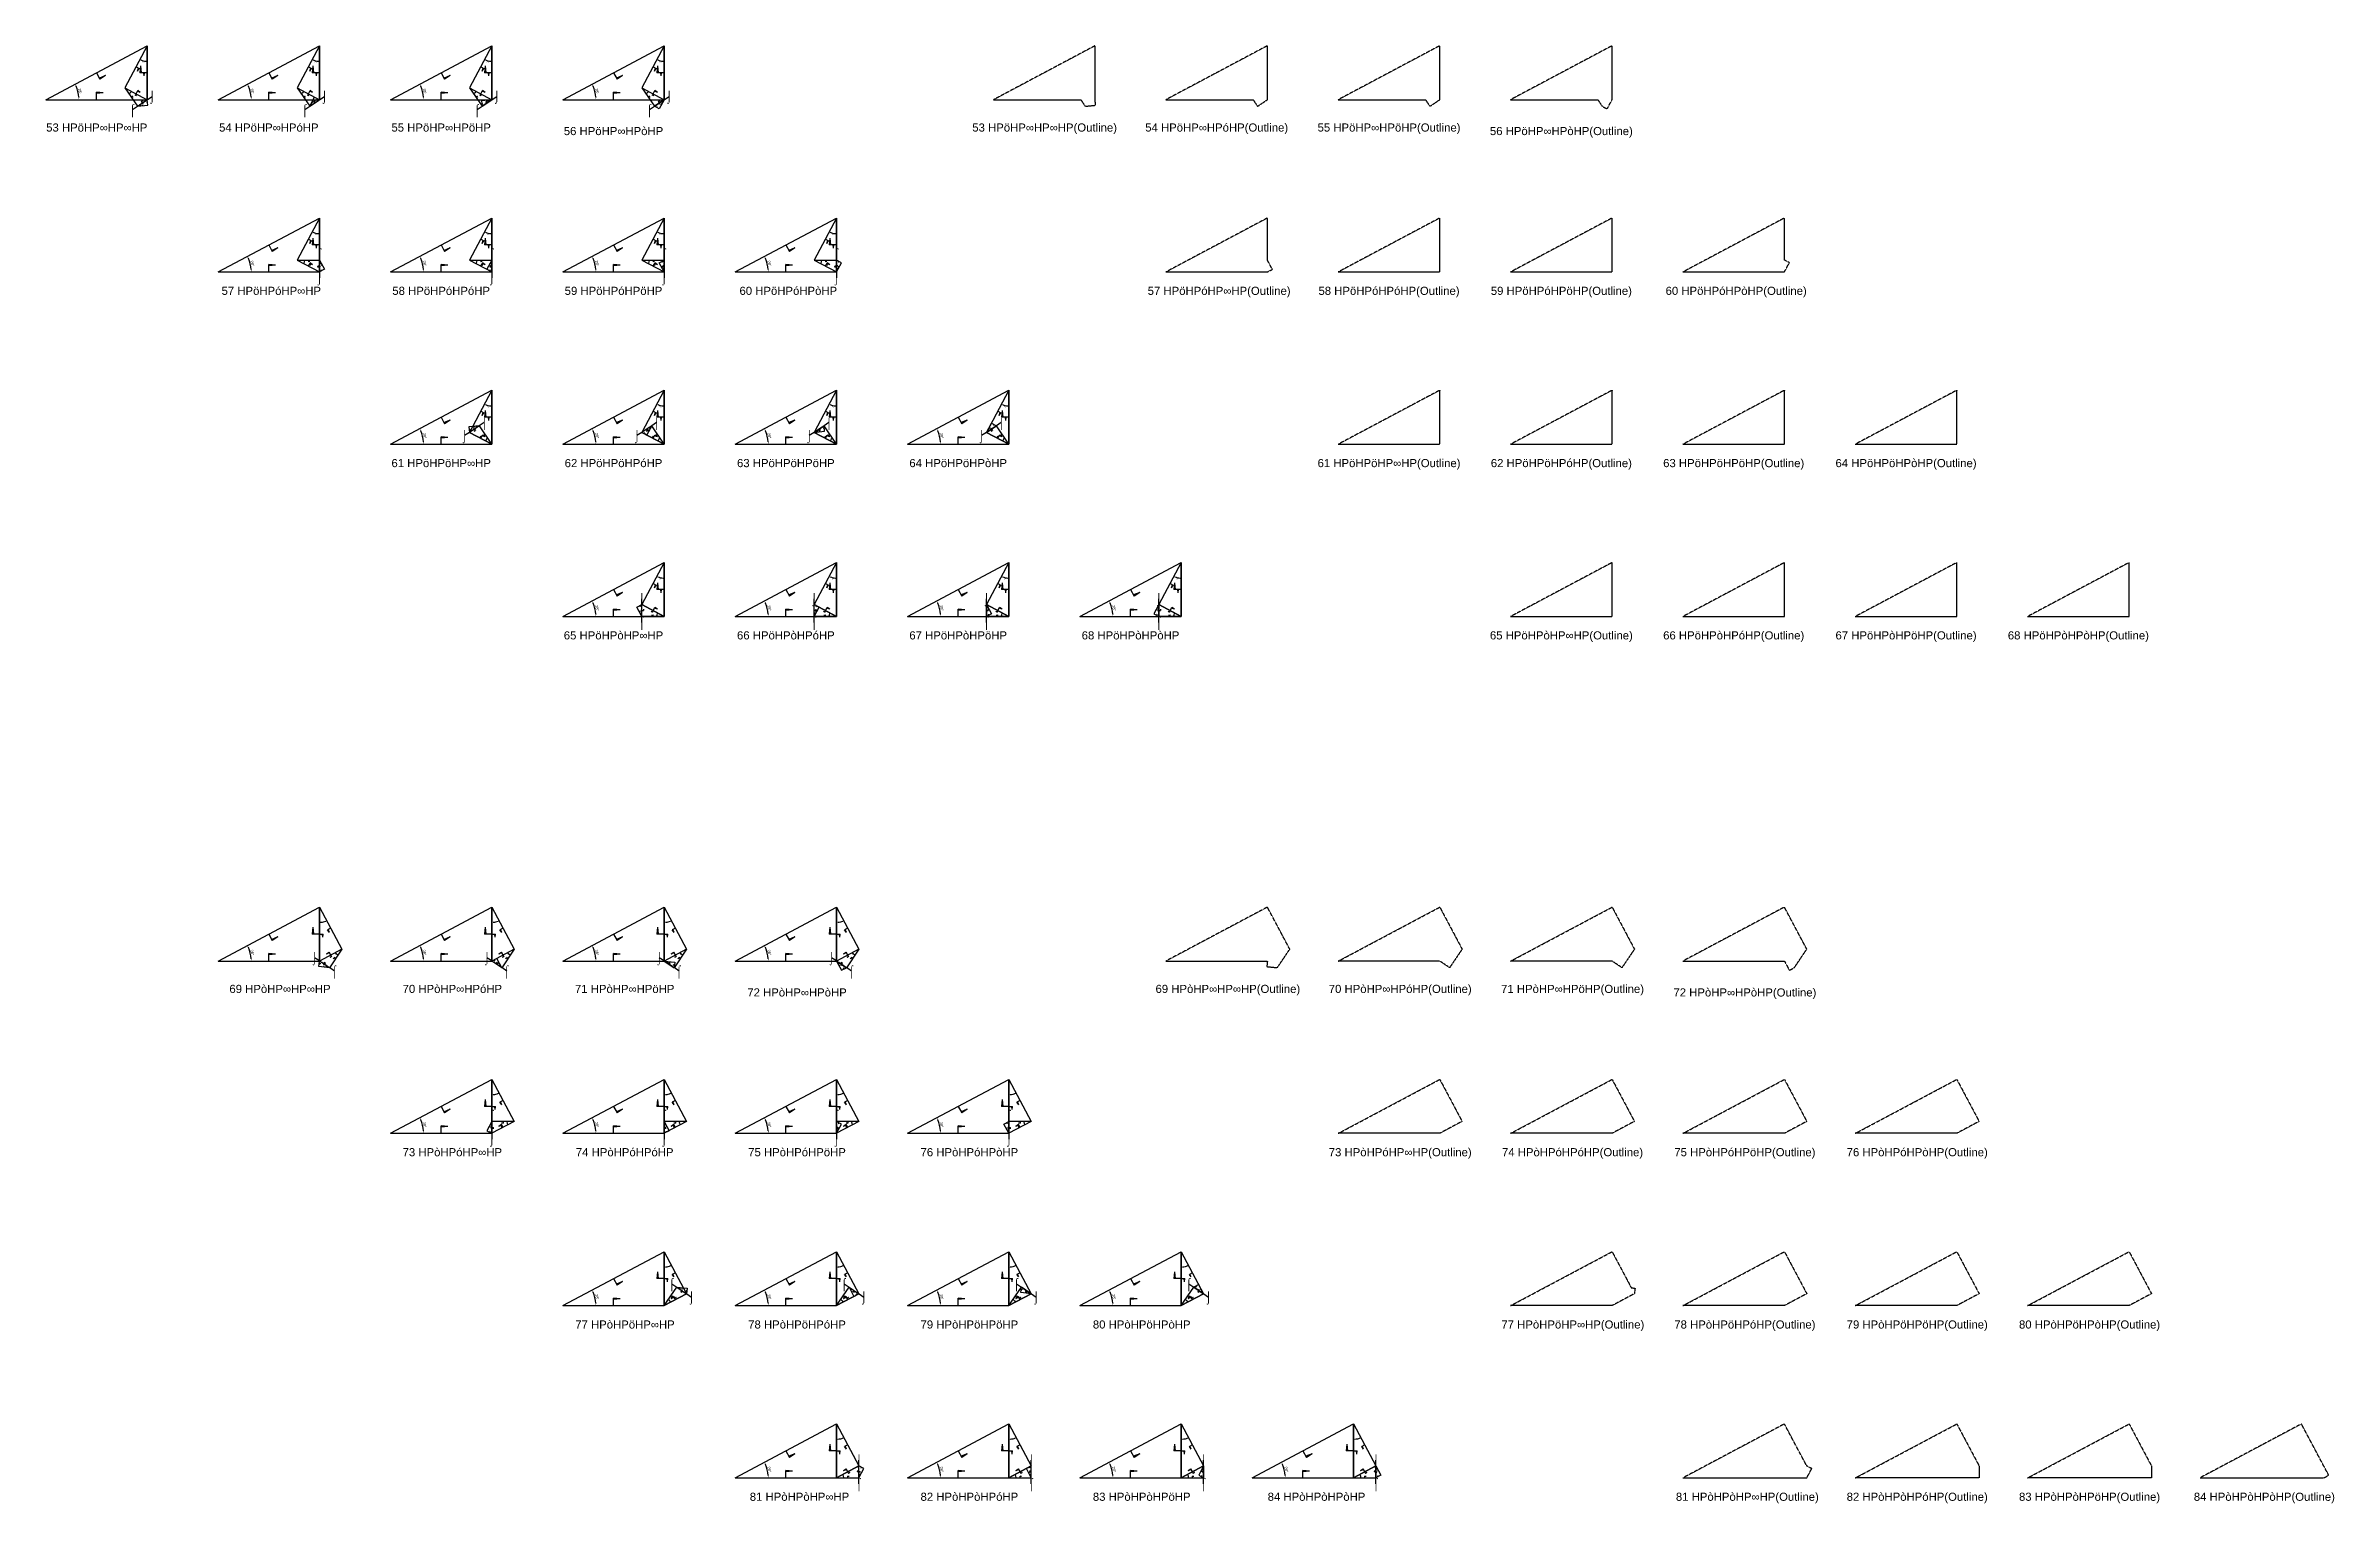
# Model space of a CAD drawing. Header units: millimetres. Extents: x 130683 to 598801, y -2841579 to 24518.
# Drawn here: x 181873 to 520256, y -675247 to -459656 of the extents above; entities that cross this region are included whole.
import ezdxf
from ezdxf.enums import TextEntityAlignment as Align

# ---------------------------------------------------------------- set-up
doc = ezdxf.new("R2010")
doc.units = ezdxf.units.MM
doc.header["$PDMODE"] = 35
doc.linetypes.add('DASHED', pattern=[19.05, 12.7, -6.35])
for name, color, linetype in [('BASE', 170, 'Continuous'), ('HYPOTENUSE', 20, 'Continuous'), ('PERPENDICULAR', 90, 'Continuous')]:
    doc.layers.add(name, color=color, linetype=linetype)
doc.styles.add('Arial', font='arial_0.ttf')
doc.dimstyles.new('ISO-25', dxfattribs={"dimtxt": 250, "dimasz": 100, "dimexe": 1.25, "dimexo": 0.625, "dimgap": 100, "dimtad": 1, "dimdec": 0, "dimtxsty": 'Arial', "dimcen": 2.5, "dimadec": 0, "dimazin": 0, "dimtfac": 1, "dimtdec": 0, "dimtmove": 0, "dimatfit": 3, "dimfxl": 1, "dimarcsym": 0})

msp = doc.modelspace()

# ---------------------------------------------------------------- texts
at = {"linetype": 'DASHED', "ltscale": 100, "style": 'Arial'}
for s, p in [('⌡', (197602, -467140)), ('⌡', (223085, -467140)), ('⌡', (248568, -467140)), ('⌡', (274051, -467140)), ('⌠', (194687, -469106)), ('⌠', (220170, -469106)), ('⌠', (245653, -469106)), ('⌠', (271136, -469106)), ('53 HPöHP∞HP∞HP', (189416, -471750)), ('54 HPöHP∞HPóHP', (214856, -471750)), ('55 HPöHP∞HPöHP', (240339, -471750)), ('56 HPöHP∞HPòHP', (265822, -472273)), ('53 HPöHP∞HP∞HP(Outline)', (329572, -471750)), ('54 HPöHP∞HPóHP(Outline)', (355012, -471750)), ('55 HPöHP∞HPöHP(Outline)', (380495, -471750)), ('56 HPöHP∞HPòHP(Outline)', (405977, -472273)), ('⌠', (222356, -490478)), ('⌠', (247839, -490478)), ('⌠', (273322, -490478)), ('⌠', (298805, -490478)), ('⌡', (222356, -493993)), ('⌡', (247839, -493993)), ('⌡', (273322, -493993)), ('⌡', (298805, -493993)), ('57 HPöHPóHP∞HP', (215221, -495906)), ('58 HPöHPóHPóHP', (240339, -495906)), ('59 HPöHPóHPöHP', (265822, -495906)), ('60 HPöHPóHPòHP', (291669, -495906)), ('57 HPöHPóHP∞HP(Outline)', (355376, -495906)), ('58 HPöHPóHPóHP(Outline)', (380495, -495906)), ('59 HPöHPóHPöHP(Outline)', (405977, -495906)), ('60 HPöHPóHPòHP(Outline)', (431825, -495906)), ('⌡', (243804, -517331)), ('⌠', (246719, -515365)), ('⌡', (269287, -517331)), ('⌠', (272202, -515365)), ('⌡', (294770, -517331)), ('⌠', (297685, -515365)), ('⌡', (320253, -517331)), ('⌠', (323167, -515365)), ('61 HPöHPöHP∞HP', (240339, -521389)), ('62 HPöHPöHPóHP', (265822, -521389)), ('63 HPöHPöHPöHP', (291305, -521389)), ('64 HPöHPöHPòHP', (316787, -521389)), ('61 HPöHPöHP∞HP(Outline)', (380495, -521389)), ('62 HPöHPöHPóHP(Outline)', (405977, -521389)), ('63 HPöHPöHPöHP(Outline)', (431460, -521389)), ('64 HPöHPöHPòHP(Outline)', (456943, -521389)), ('⌡', (270016, -541443)), ('⌡', (295499, -541443)), ('⌡', (320981, -541443)), ('⌡', (346464, -541443)), ('⌠', (270016, -544959)), ('⌠', (295499, -544959)), ('⌠', (320981, -544959)), ('⌠', (346464, -544959)), ('65 HPöHPòHP∞HP', (265822, -546871)), ('66 HPöHPòHPóHP', (291305, -546871)), ('67 HPöHPòHPöHP', (316787, -546871)), ('68 HPöHPòHPòHP', (342270, -546871)), ('65 HPöHPòHP∞HP(Outline)', (405977, -546871)), ('66 HPöHPòHPóHP(Outline)', (431460, -546871)), ('67 HPöHPòHPöHP(Outline)', (456943, -546871)), ('68 HPöHPòHPòHP(Outline)', (482426, -546871)), ('⌡', (221628, -594554)), ('⌡', (247110, -594554)), ('⌡', (272593, -594554)), ('⌡', (298076, -594554)), ('69 HPòHP∞HP∞HP', (216509, -599164)), ('⌠', (224542, -596520)), ('70 HPòHP∞HPóHP', (241992, -599164)), ('⌠', (250025, -596520)), ('71 HPòHP∞HPöHP', (267475, -599164)), ('⌠', (275508, -596520)), ('⌠', (300991, -596520)), ('69 HPòHP∞HP∞HP(Outline)', (356665, -599164)), ('70 HPòHP∞HPóHP(Outline)', (382148, -599164)), ('71 HPòHP∞HPöHP(Outline)', (407630, -599164)), ('72 HPòHP∞HPòHP', (292958, -599687)), ('72 HPòHP∞HPòHP(Outline)', (433113, -599687)), ('⌠', (247839, -617892)), ('⌠', (273322, -617892)), ('⌠', (298805, -617892)), ('⌠', (324287, -617892)), ('⌡', (247839, -621407)), ('⌡', (273322, -621407)), ('⌡', (298805, -621407)), ('⌡', (324287, -621407)), ('73 HPòHPóHP∞HP', (241992, -623320)), ('74 HPòHPóHPóHP', (267475, -623320)), ('75 HPòHPóHPöHP', (292958, -623320)), ('76 HPòHPóHPòHP', (318441, -623320)), ('73 HPòHPóHP∞HP(Outline)', (382148, -623320)), ('74 HPòHPóHPóHP(Outline)', (407630, -623320)), ('75 HPòHPóHPöHP(Outline)', (433113, -623320)), ('76 HPòHPóHPòHP(Outline)', (458596, -623320)), ('⌠', (274442, -642779)), ('⌠', (299925, -642779)), ('⌠', (325408, -642779)), ('⌠', (350890, -642779)), ('⌡', (277357, -644745)), ('⌡', (302839, -644745)), ('⌡', (328322, -644745)), ('⌡', (353805, -644745)), ('77 HPòHPöHP∞HP', (267518, -648803)), ('78 HPòHPöHPóHP', (292958, -648803)), ('79 HPòHPöHPöHP', (318441, -648803)), ('80 HPòHPöHPòHP', (343923, -648803)), ('77 HPòHPöHP∞HP(Outline)', (407674, -648803)), ('78 HPòHPöHPóHP(Outline)', (433113, -648803)), ('79 HPòHPöHPöHP(Outline)', (458596, -648803)), ('80 HPòHPöHPòHP(Outline)', (484079, -648803)), ('⌡', (302111, -668857)), ('⌡', (327594, -668857)), ('⌡', (353076, -668857)), ('⌡', (378559, -668857)), ('⌠', (302111, -672373)), ('⌠', (327594, -672373)), ('⌠', (353076, -672373)), ('⌠', (378559, -672373)), ('81 HPòHPòHP∞HP', (293322, -674286)), ('82 HPòHPòHPóHP', (318441, -674286)), ('83 HPòHPòHPöHP', (343923, -674286)), ('84 HPòHPòHPòHP', (369771, -674286)), ('81 HPòHPòHP∞HP(Outline)', (433478, -674286)), ('82 HPòHPòHPóHP(Outline)', (458596, -674286)), ('83 HPòHPòHPöHP(Outline)', (484079, -674286)), ('84 HPòHPòHPòHP(Outline)', (509926, -674286))]:
    msp.add_text(s, height=1200, dxfattribs=at).set_placement(p, align=Align.MIDDLE_CENTER)

# ---------------------------------------------------------------- blocks, each defined once
blk = doc.blocks.new('*D11')
at = {"color": 0, "lineweight": -2, "ltscale": 100, "transparency": 16777216}
blk.add_arc((0, 0), 4906, 4.08845, 23.91155, dxfattribs=at)
at = {"color": 0, "ltscale": 100, "transparency": 16777216}
for points in [[(4432, 1963), (4537, 2014), (4332, 2303)], [(4952, 352), (4835, 348), (4906, 0)]]:
    blk.add_solid(points, dxfattribs=at)
at = {"layer": 'Defpoints', "color": 0, "ltscale": 100, "transparency": 16777216}
for p in [(15000, 7976), (0, 0), (0, 0), (4841, 796), (15000, 0)]:
    blk.add_point(p, dxfattribs=at)
at = {"color": 0, "ltscale": 100, "transparency": 16777216, "insert": (5055, 1260), "char_height": 400, "attachment_point": 5, "rotation": 284, "style": 'Arial'}
blk.add_mtext('28°', dxfattribs=at)
blk = doc.blocks.new('SanjoyNathGeometrifyingTrigonometryFundamentalLockedSet')
at = {"color": 242, "linetype": 'DASHED', "ltscale": 100, "true_color": 0xcd2027}
for p, q in [((7500, 3987.8), (8016.4, 3016.6)), ((8852.4, 3574.3), (7922.5, 3193.2)), ((8852.4, 3574.3), (8016.4, 3016.6))]:
    blk.add_line(p, q, dxfattribs=at)
at = {"color": 114, "linetype": 'DASHED', "ltscale": 100, "true_color": 0x139b48}
for p, q in [((14000, 4987.8), (13900, 3987.8)), ((15000, 3987.8), (13900, 3987.8)), ((14000, 4987.8), (14100, 3987.8))]:
    blk.add_line(p, q, dxfattribs=at)
at = {"color": 159, "linetype": 'DASHED', "ltscale": 100, "true_color": 0x22346e}
for p, q in [((7500, 0), (7500, 1100)), ((8500, 1000), (7500, 1100)), ((8500, 1000), (7500, 900))]:
    blk.add_line(p, q, dxfattribs=at)
at = {"layer": 'BASE'}
blk.add_line((0, 0), (15000, 0), dxfattribs=at)
at = {"layer": 'HYPOTENUSE'}
blk.add_line((0, 0), (15000, 7975.6), dxfattribs=at)
at = {"layer": 'PERPENDICULAR'}
blk.add_line((15000, 0), (15000, 7975.6), dxfattribs=at)
at = {"color": 4, "ltscale": 100}
dim = blk.add_angular_dim_2l(base=(4841, 795.6), line1=((0, 0), (15000, 0)), line2=((0, 0), (15000, 7975.6)), dimstyle='ISO-25', override={"dimtxt": 400, "dimasz": 350, "dimgap": 100}, dxfattribs=at)
dim.commit()
dim.dimension.update_dxf_attribs({"geometry": '*D11', "text_midpoint": (5055.4, 1260.5)})

# ---------------------------------------------------------------- linework, layer by layer
at = {"linetype": 'DASHED', "ltscale": 70}
for p, q in [((194687, -469106), (197602, -467140)), ((220170, -469106), (223085, -467140)), ((245653, -469106), (248568, -467140)), ((271136, -469106), (274051, -467140)), ((222356, -490478), (222356, -493993)), ((247839, -490478), (247839, -493993)), ((273322, -490478), (273322, -493993)), ((298805, -490478), (298805, -493993)), ((246719, -515365), (243804, -517331)), ((272202, -515365), (269287, -517331)), ((297685, -515365), (294770, -517331)), ((323167, -515365), (320253, -517331)), ((270016, -544959), (270016, -541443)), ((295499, -544959), (295499, -541443)), ((320981, -544959), (320981, -541443)), ((346464, -544959), (346464, -541443)), ((224542, -596520), (221628, -594554)), ((250025, -596520), (247110, -594554)), ((275508, -596520), (272593, -594554)), ((300991, -596520), (298076, -594554)), ((247839, -617892), (247839, -621407)), ((273322, -617892), (273322, -621407)), ((298805, -617892), (298805, -621407)), ((324287, -617892), (324287, -621407)), ((274442, -642779), (277357, -644745)), ((299925, -642779), (302839, -644745)), ((325408, -642779), (328322, -644745)), ((350890, -642779), (353805, -644745)), ((302111, -672373), (302111, -668857)), ((327594, -672373), (327594, -668857)), ((353076, -672373), (353076, -668857)), ((378559, -672373), (378559, -668857))]:
    msp.add_line(p, q, dxfattribs=at)
at = {"linetype": 'DASHED'}
for points in [[(337029, -467632), (337029, -459656), (322029, -467632), (334909, -467632), (335572, -468615), (337115, -468452)], [(362512, -467632), (362512, -459656), (347512, -467632), (360391, -467632), (361054, -468615)], [(387995, -467632), (387995, -459656), (372995, -467632), (385874, -467632), (386537, -468615)], [(412749, -469002), (413477, -467632), (413477, -459656), (398477, -467632), (411357, -467632), (412020, -468615)], [(363240, -492727), (362512, -491356), (362512, -485139), (347512, -493114), (362512, -493114)], [(387995, -493114), (387995, -485139), (372995, -493114)], [(413477, -493114), (413477, -485139), (398477, -493114)], [(438960, -491356), (438960, -485139), (423960, -493114), (438960, -493114), (439689, -491744)], [(387995, -518597), (387995, -510622), (372995, -518597)], [(413477, -518597), (413477, -510622), (398477, -518597)], [(438960, -518597), (438960, -510622), (423960, -518597)], [(464443, -518597), (464443, -510622), (449443, -518597)], [(398477, -544080), (413477, -544080), (413477, -536104)], [(423960, -544080), (438960, -544080), (438960, -536104)], [(449443, -544080), (464443, -544080), (464443, -536104)], [(474926, -544080), (489926, -544080), (489926, -536104)], [(365818, -593288), (362512, -587070), (347512, -595046), (362512, -595046), (362425, -595866), (363969, -596029)], [(387995, -595046), (372995, -595046), (387995, -587070), (391301, -593288), (389452, -596029)], [(413477, -595046), (398477, -595046), (413477, -587070), (416783, -593288), (414935, -596029)], [(442266, -593288), (438960, -587070), (423960, -595046), (438960, -595046), (439689, -596416), (440418, -596029)], [(387995, -620528), (372995, -620528), (387995, -612553), (391301, -618771)], [(413477, -620528), (398477, -620528), (413477, -612553), (416783, -618771)], [(438960, -620528), (423960, -620528), (438960, -612553), (442266, -618771)], [(464443, -620528), (449443, -620528), (464443, -612553), (467749, -618771)], [(416870, -643433), (416783, -644253), (413477, -646011), (398477, -646011), (413477, -638036), (416316, -643375)], [(438960, -646011), (423960, -646011), (438960, -638036), (442266, -644253)], [(464443, -646011), (449443, -646011), (464443, -638036), (467749, -644253)], [(489926, -646011), (474926, -646011), (489926, -638036), (493232, -644253)], [(442266, -669736), (438960, -663518), (423960, -671494), (442266, -671494), (442995, -670124)], [(467749, -669736), (467749, -671494), (449443, -671494), (464443, -663518)], [(493232, -669736), (493232, -671494), (474926, -671494), (489926, -663518)], [(519443, -671107), (515409, -663518), (500409, -671494), (518715, -671494)]]:
    msp.add_lwpolyline(points, close=True, dxfattribs=at)

# ---------------------------------------------------------------- block references
for p in [(181873, -467632), (207356, -467632), (232839, -467632), (258322, -467632), (207356, -493114), (232839, -493114), (258322, -493114), (283805, -493114), (232839, -518597), (258322, -518597), (283805, -518597), (309287, -518597), (258322, -544080), (283805, -544080), (309287, -544080), (334770, -544080), (207356, -595046), (232839, -595046), (258322, -595046), (283805, -595046), (232839, -620528), (258322, -620528), (283805, -620528), (309287, -620528), (258322, -646011), (283805, -646011), (309287, -646011), (334770, -646011), (283805, -671494), (309287, -671494), (334770, -671494), (360253, -671494)]:
    msp.add_blockref('SanjoyNathGeometrifyingTrigonometryFundamentalLockedSet', p, dxfattribs=at)
at = {"linetype": 'DASHED', "ltscale": 100}
for p, xscale, yscale, zscale, rotation in [((196873, -459656), 0.469471562785891, 0.469471562785891, 0.469471562785891, 242), ((222356, -459656), 0.469471562785891, 0.469471562785891, 0.469471562785891, 242), ((247839, -459656), 0.469471562785891, 0.469471562785891, 0.469471562785891, 242), ((273322, -459656), 0.469471562785891, 0.469471562785891, 0.469471562785891, 242), ((193567, -465874), 0.220403548264628, 0.220403548264628, 0.220403548264628, 304.0000000000001), ((219050, -465874), 0.220403548264628, 0.220403548264628, 0.220403548264628, 304.0000000000001), ((244533, -465874), 0.220403548264628, 0.220403548264628, 0.220403548264628, 304.0000000000001), ((270016, -465874), 0.220403548264628, 0.220403548264628, 0.220403548264628, 304.0000000000001), ((195416, -468615), 0.103473198247352, 0.103473198247352, 0.103473198247352, 6.000000000000756), ((220899, -468615), -0.103473198247352, 0.103473198247352, 0.103473198247352, 242.0000000000007), ((247839, -467632), 0.103473198247352, 0.103473198247352, 0.103473198247352, 186.0000000000007), ((273322, -467632), -0.103473198247352, 0.103473198247352, 0.103473198247352, 62.00000000000066), ((222356, -485139), 0.469471562785891, 0.469471562785891, 0.469471562785891, 242), ((247839, -485139), 0.469471562785891, 0.469471562785891, 0.469471562785891, 242), ((273322, -485139), 0.469471562785891, 0.469471562785891, 0.469471562785891, 242), ((298805, -485139), 0.469471562785891, 0.469471562785891, 0.469471562785891, 242), ((219050, -491356), -0.220403548264628, 0.220403548264628, 0.220403548264628, 180), ((222356, -491356), -0.10347319824735, 0.10347319824735, 0.10347319824735, 118), ((244533, -491356), -0.220403548264628, 0.220403548264628, 0.220403548264628, 180), ((247839, -491356), 0.10347319824735, 0.10347319824735, 0.10347319824735, 242), ((270016, -491356), -0.220403548264628, 0.220403548264628, 0.220403548264628, 180), ((273322, -493114), -0.10347319824735, 0.10347319824735, 0.10347319824735, 298), ((295499, -491356), -0.220403548264628, 0.220403548264628, 0.220403548264628, 180), ((298805, -493114), 0.10347319824735, 0.10347319824735, 0.10347319824735, 62), ((247839, -510622), 0.469471562785891, 0.469471562785891, 0.469471562785891, 242), ((273322, -510622), 0.469471562785891, 0.469471562785891, 0.469471562785891, 242), ((298805, -510622), 0.469471562785891, 0.469471562785891, 0.469471562785891, 242), ((324287, -510622), 0.469471562785891, 0.469471562785891, 0.469471562785891, 242), ((245990, -515856), 0.103473198247351, 0.103473198247351, 0.103473198247351, 186.0000000000007), ((247839, -518597), 0.220403548264628, 0.220403548264628, 0.220403548264628, 124), ((271473, -515856), -0.103473198247352, 0.103473198247352, 0.103473198247352, 62.00000000000066), ((273322, -518597), 0.220403548264628, 0.220403548264628, 0.220403548264628, 124), ((295499, -516839), 0.103473198247352, 0.103473198247352, 0.103473198247352, 6.000000000000756), ((298805, -518597), 0.220403548264628, 0.220403548264628, 0.220403548264628, 124), ((320981, -516839), -0.103473198247352, 0.103473198247352, 0.103473198247352, 242.0000000000007), ((324287, -518597), 0.220403548264628, 0.220403548264628, 0.220403548264628, 124), ((273322, -536104), 0.469471562785891, 0.469471562785891, 0.469471562785891, 242), ((298805, -536104), 0.469471562785891, 0.469471562785891, 0.469471562785891, 242), ((324287, -536104), 0.469471562785891, 0.469471562785891, 0.469471562785891, 242), ((349770, -536104), 0.469471562785891, 0.469471562785891, 0.469471562785891, 242), ((270016, -544080), -0.10347319824735, 0.10347319824735, 0.10347319824735, 298), ((295499, -544080), 0.10347319824735, 0.10347319824735, 0.10347319824735, 62), ((320981, -542322), -0.10347319824735, 0.10347319824735, 0.10347319824735, 118), ((346464, -542322), 0.10347319824735, 0.10347319824735, 0.10347319824735, 242), ((222356, -587070), -0.469471562785891, 0.469471562785891, 0.469471562785891, 118), ((247839, -587070), -0.469471562785891, 0.469471562785891, 0.469471562785891, 118), ((273322, -587070), -0.469471562785891, 0.469471562785891, 0.469471562785891, 118), ((298805, -587070), -0.469471562785891, 0.469471562785891, 0.469471562785891, 118), ((223814, -596029), -0.103473198247348, 0.103473198247348, 0.103473198247348, 354.0000000000004), ((225662, -593288), -0.220403548264628, 0.220403548264628, 0.220403548264628, 55.99999999999988), ((251145, -593288), -0.220403548264628, 0.220403548264628, 0.220403548264628, 55.99999999999988), ((249296, -596029), 0.103473198247348, 0.103473198247348, 0.103473198247348, 118.0000000000003), ((273322, -595046), -0.10347319824735, 0.10347319824735, 0.10347319824735, 174.000000000001), ((276628, -593288), -0.220403548264628, 0.220403548264628, 0.220403548264628, 55.99999999999988), ((302111, -593288), -0.220403548264628, 0.220403548264628, 0.220403548264628, 55.99999999999988), ((298805, -595046), 0.10347319824735, 0.10347319824735, 0.10347319824735, 298.0000000000008), ((247839, -612553), -0.469471562785891, 0.469471562785891, 0.469471562785891, 118), ((273322, -612553), -0.469471562785891, 0.469471562785891, 0.469471562785891, 118), ((298805, -612553), -0.469471562785891, 0.469471562785891, 0.469471562785891, 118), ((324287, -612553), -0.469471562785891, 0.469471562785891, 0.469471562785891, 118), ((247839, -618771), 0.10347319824735, 0.10347319824735, 0.10347319824735, 242), ((251145, -618771), 0.220403548264628, 0.220403548264628, 0.220403548264628, 180), ((273322, -618771), -0.10347319824735, 0.10347319824735, 0.10347319824735, 118), ((276628, -618771), 0.220403548264628, 0.220403548264628, 0.220403548264628, 180), ((298805, -620528), 0.10347319824735, 0.10347319824735, 0.10347319824735, 62), ((302111, -618771), 0.220403548264628, 0.220403548264628, 0.220403548264628, 180), ((324287, -620528), -0.10347319824735, 0.10347319824735, 0.10347319824735, 298), ((327594, -618771), 0.220403548264628, 0.220403548264628, 0.220403548264628, 180), ((273322, -638036), -0.469471562785891, 0.469471562785891, 0.469471562785891, 118), ((298805, -638036), -0.469471562785891, 0.469471562785891, 0.469471562785891, 118), ((324287, -638036), -0.469471562785891, 0.469471562785891, 0.469471562785891, 118), ((349770, -638036), -0.469471562785891, 0.469471562785891, 0.469471562785891, 118), ((300653, -643270), 0.10347319824735, 0.10347319824735, 0.10347319824735, 298.0000000000008), ((353076, -644253), 0.10347319824735, 0.10347319824735, 0.10347319824735, 118.0000000000008), ((273322, -646011), -0.220403548264628, 0.220403548264628, 0.220403548264628, 235.9999999999998), ((275171, -643270), -0.10347319824735, 0.10347319824735, 0.10347319824735, 174.000000000001), ((298805, -646011), -0.220403548264628, 0.220403548264628, 0.220403548264628, 235.9999999999998), ((324287, -646011), -0.220403548264628, 0.220403548264628, 0.220403548264628, 235.9999999999998), ((327594, -644253), -0.10347319824735, 0.10347319824735, 0.10347319824735, 354.0000000000009), ((349770, -646011), -0.220403548264628, 0.220403548264628, 0.220403548264628, 235.9999999999998), ((298805, -663518), -0.469471562785891, 0.469471562785891, 0.469471562785891, 118), ((324287, -663518), -0.469471562785891, 0.469471562785891, 0.469471562785891, 118), ((349770, -663518), -0.469471562785891, 0.469471562785891, 0.469471562785891, 118), ((375253, -663518), -0.469471562785891, 0.469471562785891, 0.469471562785891, 118), ((302111, -671494), 0.10347319824735, 0.10347319824735, 0.10347319824735, 62), ((327594, -671494), -0.10347319824735, 0.10347319824735, 0.10347319824735, 298), ((353076, -669736), 0.10347319824735, 0.10347319824735, 0.10347319824735, 242), ((378559, -669736), -0.10347319824735, 0.10347319824735, 0.10347319824735, 118)]:
    msp.add_blockref('SanjoyNathGeometrifyingTrigonometryFundamentalLockedSet', p, dxfattribs=dict(at, xscale=xscale, yscale=yscale, zscale=zscale, rotation=rotation))
at = {"linetype": 'DASHED', "ltscale": 100, "yscale": 0.220403548264628, "zscale": 0.220403548264628}
for p, xscale in [((273322, -544080), -0.220403548264628), ((298805, -544080), -0.220403548264628), ((324287, -544080), -0.220403548264628), ((349770, -544080), -0.220403548264628), ((298805, -671494), 0.220403548264628), ((324287, -671494), 0.220403548264628), ((349770, -671494), 0.220403548264628), ((375253, -671494), 0.220403548264628)]:
    msp.add_blockref('SanjoyNathGeometrifyingTrigonometryFundamentalLockedSet', p, dxfattribs=dict(at, xscale=xscale))

msp.set_redraw_order([(e.dxf.handle, doc.entitydb.next_handle()) for e in msp.query("TEXT MTEXT ATTDEF DIMENSION ARC_DIMENSION")])  # texts and dimensions are drawn at this point

doc.saveas('drawing.dxf')
